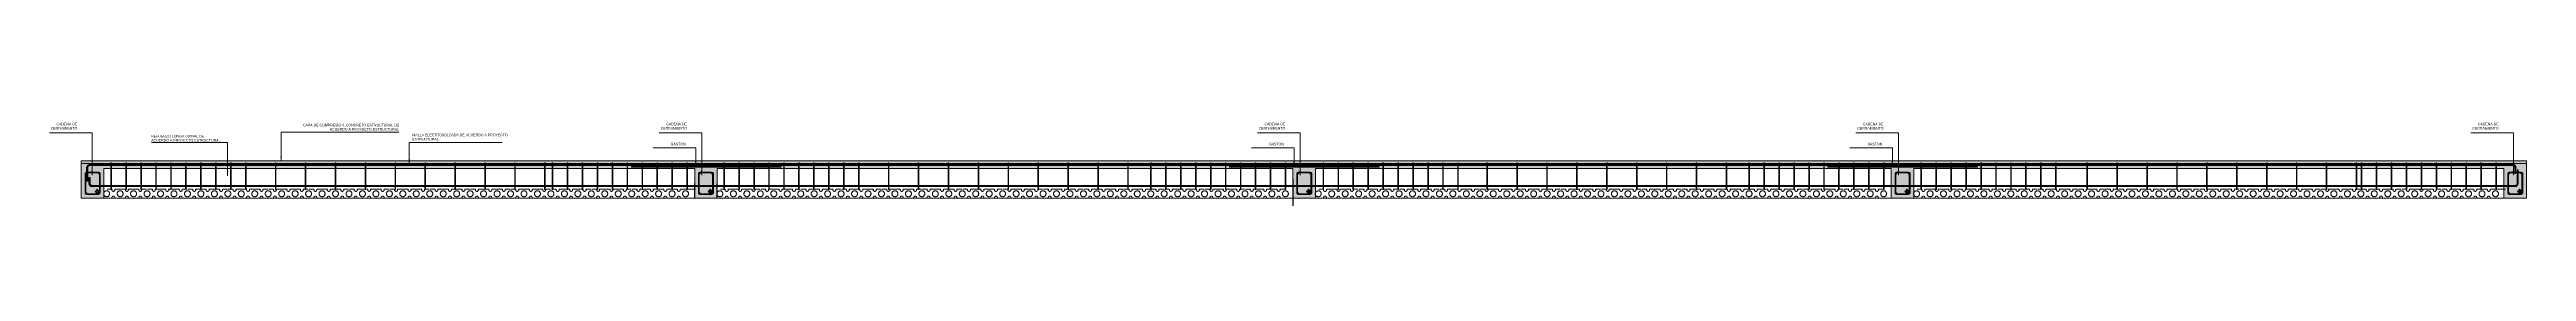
# Model space of a CAD drawing. Header units: millimetres. Extents: x 2248 to 2332, y 0 to 1240.
# Drawn here: x 2257.33 to 2273.89, y 1196.77 to 1197.28 of the extents above; entities that cross this region are included whole.
import ezdxf

# ---------------------------------------------------------------- set-up
doc = ezdxf.new("R2010")
doc.units = ezdxf.units.MM
doc.linetypes.add('HIDDEN', pattern=[0.375, 0.25, -0.125])
doc.layers.get('Defpoints').update_dxf_attribs({"color": 8})
for name, color, linetype, lineweight in [('00-ACERO', 5, 'Continuous', 0), ('00-CONCRETO', 8, 'Continuous', 0), ('00-LETREROS 1', 7, 'Continuous', 0), ('02-MAKROS', 202, 'Continuous', 0), ('02-MAKROS-CANALETA 2 corrida', 252, 'Continuous', 0), ('SECC. NERVADURA', 7, 'Continuous', 20)]:
    doc.layers.add(name, color=color, linetype=linetype, lineweight=lineweight)
doc.layers.add('00-VIGAS', color=1, linetype='Continuous')
doc.styles.add('DIM2', font='archtitl.shx', dxfattribs={"width": 0.65})
doc.styles.add('out', font='arial.ttf')
doc.styles.get("Standard").update_dxf_attribs({"font": 'arial.ttf'})
doc.styles.add('TEXTO DETALLES', font='arial.ttf', dxfattribs={"height": 0.017})
doc.linetypes.add('ZIGZAG', pattern='A,0.00254,-5.08,[131,ltypeshp.shx,S=5.08,R=0,X=-5.08,Y=0],-10.16,[131,ltypeshp.shx,S=5.08,R=180,X=5.08,Y=0],-5.08', length=20.32254)
doc.dimstyles.new('Copy of DIM-GRAL', dxfattribs={"dimscale": 0, "dimtxt": 0.1, "dimasz": 0.05, "dimexe": 0.1, "dimexo": 0.1, "dimgap": 0.05, "dimtad": 0, "dimzin": 0, "dimdsep": 46, "dimtxsty": 'DIM2', "dimblk": 'OPEN90', "dimcen": 0.1, "dimclrd": 1, "dimclre": 8, "dimclrt": 6, "dimadec": 0, "dimazin": 0, "dimtfac": 1, "dimtmove": 0, "dimatfit": 1, "dimldrblk": 'OPEN90', "dimfxl": 1, "dimtolj": 1, "dimtzin": 0, "dimarcsym": 0})
doc.dimstyles.new('DETALLES M', dxfattribs={"dimtxt": 0.027, "dimasz": 0.03, "dimexe": 0.03, "dimexo": 0, "dimgap": 0.038, "dimtad": 0, "dimtih": 1, "dimtoh": 1, "dimzin": 3, "dimdsep": 46, "dimtxsty": 'Standard', "dimblk": 'ORIGIN', "dimcen": 0.025, "dimclrd": 256, "dimclre": 256, "dimclrt": 3, "dimadec": 0, "dimazin": 0, "dimtfac": 1, "dimtix": 1, "dimtmove": 0, "dimatfit": 3, "dimfxl": 1, "dimtvp": 0.84, "dimfrac": 1, "dimtolj": 1, "dimtzin": 0, "dimlwd": -1, "dimlwe": -1, "dimarcsym": 0})

# ---------------------------------------------------------------- blocks, each defined once
blk = doc.blocks.new('armex')
at = {"layer": '00-ACERO'}
for p, q in [((2257.172, 1197.105), (2257.172, 1197.236)), ((2257.177, 1197.105), (2257.177, 1197.235)), ((2257.182, 1197.245), (2257.262, 1197.245)), ((2257.182, 1197.24), (2257.262, 1197.24)), ((2257.267, 1197.236), (2257.267, 1197.114)), ((2257.272, 1197.236), (2257.272, 1197.109)), ((2257.262, 1197.1), (2257.182, 1197.1)), ((2257.262, 1197.095), (2257.182, 1197.095)), ((2257.238, 1197.116), (2257.241, 1197.12)), ((2257.254, 1197.1), (2257.238, 1197.116)), ((2257.261, 1197.1), (2257.241, 1197.12)), ((2257.247, 1197.126), (2257.25, 1197.13)), ((2257.267, 1197.106), (2257.247, 1197.126)), ((2257.272, 1197.108), (2257.25, 1197.13)), ((2257.267, 1197.106), (2257.267, 1197.105))]:
    blk.add_line(p, q, dxfattribs=at)
at = {"layer": '00-ACERO', "const_width": 0.0035}
for points in [[(2257.182, 1197.234, 1), (2257.185, 1197.234, 1)], [(2257.263, 1197.234, -1), (2257.259, 1197.234, -1)], [(2257.182, 1197.106, -1), (2257.185, 1197.106, -1)], [(2257.263, 1197.106, 1), (2257.259, 1197.106, 1)]]:
    blk.add_lwpolyline(points, format="xyb", close=True, dxfattribs=at)
at = {"layer": '00-ACERO'}
for centre, radius, start, end in [((2257.182, 1197.235), 0.01, 87.7255, 182.2747), ((2257.182, 1197.235), 0.00506, 84.4725, 183.7927), ((2257.262, 1197.235), 0.01, 0, 90), ((2257.262, 1197.235), 0.005, 0, 90), ((2257.182, 1197.105), 0.01, 180, 270), ((2257.182, 1197.105), 0.005, 180, 270), ((2257.262, 1197.106), 0.0106, 271.2697, 14.438), ((2257.262, 1197.105), 0.005, 270, 1.9706)]:
    blk.add_arc(centre, radius, start, end, dxfattribs=at)
blk = doc.blocks.new('*U487')
at = {"layer": '00-ACERO', "ltscale": 0.05}
h = blk.add_hatch(color=256, dxfattribs=at)
edge = h.paths.add_edge_path()
edge.add_line((0, 0.089), (0, 0.089))
edge.add_arc((0, 0.087), 0.002, 0, 90, ccw=False)
edge.add_line((0.002, 0.087), (0.002, -0.087))
edge.add_arc((0.001, -0.087), 0.002, -90, 0, ccw=False)
edge.add_line((0, -0.089), (0, -0.089))
edge.add_arc((0, -0.087), 0.002, 180, 270, ccw=False)
edge.add_line((-0.002, -0.087), (-0.002, 0.087))
edge.add_arc((0, 0.087), 0.002, 90, 180, ccw=False)
at = {"layer": '00-ACERO'}
blk.add_lwpolyline([(0, 0.089), (0, 0.089, -0.414214), (0.002, 0.087), (0.002, -0.087, -0.414214), (0, -0.089), (0, -0.089, -0.414214), (-0.002, -0.087), (-0.002, 0.087, -0.414214)], format="xyb", close=True, dxfattribs=at)
blk = doc.blocks.new('*U489')
at = {"layer": '02-MAKROS', "color": 0, "linetype": 'ByBlock', "lineweight": -2, "transparency": 16777216}
for p in [(0, 0), (0.1, 0), (0.2, 0), (0.3, 0), (0.4, 0), (0.5, 0), (0.6, 0), (0.7, 0), (0.8, 0), (0.9, 0)]:
    blk.add_blockref('*U487', p, dxfattribs=at)
blk = doc.blocks.new('*U491')
at = {"layer": '00-ACERO', "ltscale": 0.05}
h = blk.add_hatch(color=256, dxfattribs=at)
edge = h.paths.add_edge_path()
edge.add_line((0, 0.089), (0, 0.089))
edge.add_arc((0, 0.087), 0.002, 0, 90, ccw=False)
edge.add_line((0.002, 0.087), (0.002, -0.087))
edge.add_arc((0.001, -0.087), 0.002, -90, 0, ccw=False)
edge.add_line((0, -0.089), (0, -0.089))
edge.add_arc((0, -0.087), 0.002, 180, 270, ccw=False)
edge.add_line((-0.002, -0.087), (-0.002, 0.087))
edge.add_arc((0, 0.087), 0.002, 90, 180, ccw=False)
at = {"layer": '00-ACERO'}
blk.add_lwpolyline([(0, 0.089), (0, 0.089, -0.414214), (0.002, 0.087), (0.002, -0.087, -0.414214), (0, -0.089), (0, -0.089, -0.414214), (-0.002, -0.087), (-0.002, 0.087, -0.414214)], format="xyb", close=True, dxfattribs=at)
blk = doc.blocks.new('*U490')
at = {"layer": '02-MAKROS', "color": 0, "linetype": 'ByBlock', "lineweight": -2, "transparency": 16777216}
for p in [(0, 0), (0.1, 0), (0.2, 0), (0.3, 0), (0.4, 0), (0.5, 0), (0.6, 0), (0.7, 0), (0.8, 0), (0.9, 0)]:
    blk.add_blockref('*U491', p, dxfattribs=at)
blk = doc.blocks.new('*U492')
at = {"layer": '00-ACERO', "ltscale": 0.05}
h = blk.add_hatch(color=256, dxfattribs=at)
edge = h.paths.add_edge_path()
edge.add_line((0, 0.089), (0, 0.089))
edge.add_arc((0, 0.087), 0.002, 0, 90, ccw=False)
edge.add_line((0.002, 0.087), (0.002, -0.087))
edge.add_arc((0.001, -0.087), 0.002, -90, 0, ccw=False)
edge.add_line((0, -0.089), (0, -0.089))
edge.add_arc((0, -0.087), 0.002, 180, 270, ccw=False)
edge.add_line((-0.002, -0.087), (-0.002, 0.087))
edge.add_arc((0, 0.087), 0.002, 90, 180, ccw=False)
at = {"layer": '00-ACERO'}
blk.add_lwpolyline([(0, 0.089), (0, 0.089, -0.414214), (0.002, 0.087), (0.002, -0.087, -0.414214), (0, -0.089), (0, -0.089, -0.414214), (-0.002, -0.087), (-0.002, 0.087, -0.414214)], format="xyb", close=True, dxfattribs=at)
blk = doc.blocks.new('*U493')
at = {"layer": '02-MAKROS', "color": 0, "linetype": 'ByBlock', "lineweight": -2, "transparency": 16777216}
for p in [(0, 0), (0.2, 0), (0.4, 0), (0.6, 0), (0.8, 0), (1, 0), (1.2, 0), (1.4, 0), (1.6, 0), (1.8, 0)]:
    blk.add_blockref('*U492', p, dxfattribs=at)
blk = doc.blocks.new('*U499')
at = {"layer": '00-ACERO', "ltscale": 0.05}
h = blk.add_hatch(color=256, dxfattribs=at)
edge = h.paths.add_edge_path()
edge.add_line((0, 0.089), (0, 0.089))
edge.add_arc((0, 0.087), 0.002, 0, 90, ccw=False)
edge.add_line((0.002, 0.087), (0.002, -0.087))
edge.add_arc((0.001, -0.087), 0.002, -90, 0, ccw=False)
edge.add_line((0, -0.089), (0, -0.089))
edge.add_arc((0, -0.087), 0.002, 180, 270, ccw=False)
edge.add_line((-0.002, -0.087), (-0.002, 0.087))
edge.add_arc((0, 0.087), 0.002, 90, 180, ccw=False)
at = {"layer": '00-ACERO'}
blk.add_lwpolyline([(0, 0.089), (0, 0.089, -0.414214), (0.002, 0.087), (0.002, -0.087, -0.414214), (0, -0.089), (0, -0.089, -0.414214), (-0.002, -0.087), (-0.002, 0.087, -0.414214)], format="xyb", close=True, dxfattribs=at)
blk = doc.blocks.new('*U496')
at = {"layer": '02-MAKROS', "color": 0, "linetype": 'ByBlock', "lineweight": -2, "transparency": 16777216}
for p in [(0, 0), (0.1, 0), (0.2, 0), (0.3, 0), (0.4, 0), (0.5, 0), (0.6, 0), (0.7, 0), (0.8, 0), (0.9, 0)]:
    blk.add_blockref('*U499', p, dxfattribs=at)
blk = doc.blocks.new('*U498')
at = {"layer": '00-ACERO', "ltscale": 0.05}
h = blk.add_hatch(color=256, dxfattribs=at)
edge = h.paths.add_edge_path()
edge.add_line((0, 0.089), (0, 0.089))
edge.add_arc((0, 0.087), 0.002, 0, 90, ccw=False)
edge.add_line((0.002, 0.087), (0.002, -0.087))
edge.add_arc((0.001, -0.087), 0.002, -90, 0, ccw=False)
edge.add_line((0, -0.089), (0, -0.089))
edge.add_arc((0, -0.087), 0.002, 180, 270, ccw=False)
edge.add_line((-0.002, -0.087), (-0.002, 0.087))
edge.add_arc((0, 0.087), 0.002, 90, 180, ccw=False)
at = {"layer": '00-ACERO'}
blk.add_lwpolyline([(0, 0.089), (0, 0.089, -0.414214), (0.002, 0.087), (0.002, -0.087, -0.414214), (0, -0.089), (0, -0.089, -0.414214), (-0.002, -0.087), (-0.002, 0.087, -0.414214)], format="xyb", close=True, dxfattribs=at)
blk = doc.blocks.new('*U497')
at = {"layer": '02-MAKROS', "color": 0, "linetype": 'ByBlock', "lineweight": -2, "transparency": 16777216}
for p in [(0, 0), (0.1, 0), (0.2, 0), (0.3, 0), (0.4, 0), (0.5, 0), (0.6, 0), (0.7, 0), (0.8, 0), (0.9, 0)]:
    blk.add_blockref('*U498', p, dxfattribs=at)
blk = doc.blocks.new('*U494')
at = {"layer": '00-ACERO', "ltscale": 0.05}
h = blk.add_hatch(color=256, dxfattribs=at)
edge = h.paths.add_edge_path()
edge.add_line((0, 0.089), (0, 0.089))
edge.add_arc((0, 0.087), 0.002, 0, 90, ccw=False)
edge.add_line((0.002, 0.087), (0.002, -0.087))
edge.add_arc((0.001, -0.087), 0.002, -90, 0, ccw=False)
edge.add_line((0, -0.089), (0, -0.089))
edge.add_arc((0, -0.087), 0.002, 180, 270, ccw=False)
edge.add_line((-0.002, -0.087), (-0.002, 0.087))
edge.add_arc((0, 0.087), 0.002, 90, 180, ccw=False)
at = {"layer": '00-ACERO'}
blk.add_lwpolyline([(0, 0.089), (0, 0.089, -0.414214), (0.002, 0.087), (0.002, -0.087, -0.414214), (0, -0.089), (0, -0.089, -0.414214), (-0.002, -0.087), (-0.002, 0.087, -0.414214)], format="xyb", close=True, dxfattribs=at)
blk = doc.blocks.new('*U495')
at = {"layer": '02-MAKROS', "color": 0, "linetype": 'ByBlock', "lineweight": -2, "transparency": 16777216}
for p in [(0, 0), (0.2, 0), (0.4, 0), (0.6, 0), (0.8, 0), (1, 0), (1.2, 0), (1.4, 0), (1.6, 0)]:
    blk.add_blockref('*U494', p, dxfattribs=at)
blk = doc.blocks.new('*U500')
at = {"layer": '00-ACERO', "ltscale": 0.05}
h = blk.add_hatch(color=256, dxfattribs=at)
edge = h.paths.add_edge_path()
edge.add_line((0, 0.089), (0, 0.089))
edge.add_arc((0, 0.087), 0.002, 0, 90, ccw=False)
edge.add_line((0.002, 0.087), (0.002, -0.087))
edge.add_arc((0.001, -0.087), 0.002, -90, 0, ccw=False)
edge.add_line((0, -0.089), (0, -0.089))
edge.add_arc((0, -0.087), 0.002, 180, 270, ccw=False)
edge.add_line((-0.002, -0.087), (-0.002, 0.087))
edge.add_arc((0, 0.087), 0.002, 90, 180, ccw=False)
at = {"layer": '00-ACERO'}
blk.add_lwpolyline([(0, 0.089), (0, 0.089, -0.414214), (0.002, 0.087), (0.002, -0.087, -0.414214), (0, -0.089), (0, -0.089, -0.414214), (-0.002, -0.087), (-0.002, 0.087, -0.414214)], format="xyb", close=True, dxfattribs=at)
blk = doc.blocks.new('*U503')
at = {"layer": '02-MAKROS', "color": 0, "linetype": 'ByBlock', "lineweight": -2, "transparency": 16777216}
for p in [(0, 0), (0.1, 0), (0.2, 0), (0.3, 0), (0.4, 0), (0.5, 0), (0.6, 0), (0.7, 0), (0.8, 0), (0.9, 0)]:
    blk.add_blockref('*U500', p, dxfattribs=at)
blk = doc.blocks.new('*U501')
at = {"layer": '00-ACERO', "ltscale": 0.05}
h = blk.add_hatch(color=256, dxfattribs=at)
edge = h.paths.add_edge_path()
edge.add_line((0, 0.089), (0, 0.089))
edge.add_arc((0, 0.087), 0.002, 0, 90, ccw=False)
edge.add_line((0.002, 0.087), (0.002, -0.087))
edge.add_arc((0.001, -0.087), 0.002, -90, 0, ccw=False)
edge.add_line((0, -0.089), (0, -0.089))
edge.add_arc((0, -0.087), 0.002, 180, 270, ccw=False)
edge.add_line((-0.002, -0.087), (-0.002, 0.087))
edge.add_arc((0, 0.087), 0.002, 90, 180, ccw=False)
at = {"layer": '00-ACERO'}
blk.add_lwpolyline([(0, 0.089), (0, 0.089, -0.414214), (0.002, 0.087), (0.002, -0.087, -0.414214), (0, -0.089), (0, -0.089, -0.414214), (-0.002, -0.087), (-0.002, 0.087, -0.414214)], format="xyb", close=True, dxfattribs=at)
blk = doc.blocks.new('*U502')
at = {"layer": '02-MAKROS', "color": 0, "linetype": 'ByBlock', "lineweight": -2, "transparency": 16777216}
for p in [(0, 0), (0.2, 0), (0.4, 0), (0.6, 0), (0.8, 0), (1, 0), (1.2, 0), (1.4, 0), (1.6, 0)]:
    blk.add_blockref('*U501', p, dxfattribs=at)
blk = doc.blocks.new('*U506')
at = {"layer": '00-ACERO', "ltscale": 0.05}
h = blk.add_hatch(color=256, dxfattribs=at)
edge = h.paths.add_edge_path()
edge.add_line((0, 0.089), (0, 0.089))
edge.add_arc((0, 0.087), 0.002, 0, 90, ccw=False)
edge.add_line((0.002, 0.087), (0.002, -0.087))
edge.add_arc((0.001, -0.087), 0.002, -90, 0, ccw=False)
edge.add_line((0, -0.089), (0, -0.089))
edge.add_arc((0, -0.087), 0.002, 180, 270, ccw=False)
edge.add_line((-0.002, -0.087), (-0.002, 0.087))
edge.add_arc((0, 0.087), 0.002, 90, 180, ccw=False)
at = {"layer": '00-ACERO'}
blk.add_lwpolyline([(0, 0.089), (0, 0.089, -0.414214), (0.002, 0.087), (0.002, -0.087, -0.414214), (0, -0.089), (0, -0.089, -0.414214), (-0.002, -0.087), (-0.002, 0.087, -0.414214)], format="xyb", close=True, dxfattribs=at)
blk = doc.blocks.new('*U509')
at = {"layer": '02-MAKROS', "color": 0, "linetype": 'ByBlock', "lineweight": -2, "transparency": 16777216}
for p in [(0, 0), (0.1, 0), (0.2, 0), (0.3, 0), (0.4, 0), (0.5, 0), (0.6, 0), (0.7, 0), (0.8, 0), (0.9, 0)]:
    blk.add_blockref('*U506', p, dxfattribs=at)
blk = doc.blocks.new('*U505')
at = {"layer": '00-ACERO', "ltscale": 0.05}
h = blk.add_hatch(color=256, dxfattribs=at)
edge = h.paths.add_edge_path()
edge.add_line((0, 0.089), (0, 0.089))
edge.add_arc((0, 0.087), 0.002, 0, 90, ccw=False)
edge.add_line((0.002, 0.087), (0.002, -0.087))
edge.add_arc((0.001, -0.087), 0.002, -90, 0, ccw=False)
edge.add_line((0, -0.089), (0, -0.089))
edge.add_arc((0, -0.087), 0.002, 180, 270, ccw=False)
edge.add_line((-0.002, -0.087), (-0.002, 0.087))
edge.add_arc((0, 0.087), 0.002, 90, 180, ccw=False)
at = {"layer": '00-ACERO'}
blk.add_lwpolyline([(0, 0.089), (0, 0.089, -0.414214), (0.002, 0.087), (0.002, -0.087, -0.414214), (0, -0.089), (0, -0.089, -0.414214), (-0.002, -0.087), (-0.002, 0.087, -0.414214)], format="xyb", close=True, dxfattribs=at)
blk = doc.blocks.new('*U504')
at = {"layer": '02-MAKROS', "color": 0, "linetype": 'ByBlock', "lineweight": -2, "transparency": 16777216}
for p in [(0, 0), (0.1, 0), (0.2, 0), (0.3, 0), (0.4, 0), (0.5, 0), (0.6, 0), (0.7, 0), (0.8, 0), (0.9, 0)]:
    blk.add_blockref('*U505', p, dxfattribs=at)
blk = doc.blocks.new('*U507')
at = {"layer": '00-ACERO', "ltscale": 0.05}
h = blk.add_hatch(color=256, dxfattribs=at)
edge = h.paths.add_edge_path()
edge.add_line((0, 0.089), (0, 0.089))
edge.add_arc((0, 0.087), 0.002, 0, 90, ccw=False)
edge.add_line((0.002, 0.087), (0.002, -0.087))
edge.add_arc((0.001, -0.087), 0.002, -90, 0, ccw=False)
edge.add_line((0, -0.089), (0, -0.089))
edge.add_arc((0, -0.087), 0.002, 180, 270, ccw=False)
edge.add_line((-0.002, -0.087), (-0.002, 0.087))
edge.add_arc((0, 0.087), 0.002, 90, 180, ccw=False)
at = {"layer": '00-ACERO'}
blk.add_lwpolyline([(0, 0.089), (0, 0.089, -0.414214), (0.002, 0.087), (0.002, -0.087, -0.414214), (0, -0.089), (0, -0.089, -0.414214), (-0.002, -0.087), (-0.002, 0.087, -0.414214)], format="xyb", close=True, dxfattribs=at)
blk = doc.blocks.new('*U508')
at = {"layer": '02-MAKROS', "color": 0, "linetype": 'ByBlock', "lineweight": -2, "transparency": 16777216}
for p in [(0, 0), (0.2, 0), (0.4, 0), (0.6, 0), (0.8, 0), (1, 0), (1.2, 0), (1.4, 0), (1.6, 0), (1.8, 0)]:
    blk.add_blockref('*U507', p, dxfattribs=at)
blk = doc.blocks.new('*U512')
at = {"layer": '00-ACERO', "ltscale": 0.05}
h = blk.add_hatch(color=256, dxfattribs=at)
edge = h.paths.add_edge_path()
edge.add_line((0, 0.089), (0, 0.089))
edge.add_arc((0, 0.087), 0.002, 0, 90, ccw=False)
edge.add_line((0.002, 0.087), (0.002, -0.087))
edge.add_arc((0.001, -0.087), 0.002, -90, 0, ccw=False)
edge.add_line((0, -0.089), (0, -0.089))
edge.add_arc((0, -0.087), 0.002, 180, 270, ccw=False)
edge.add_line((-0.002, -0.087), (-0.002, 0.087))
edge.add_arc((0, 0.087), 0.002, 90, 180, ccw=False)
at = {"layer": '00-ACERO'}
blk.add_lwpolyline([(0, 0.089), (0, 0.089, -0.414214), (0.002, 0.087), (0.002, -0.087, -0.414214), (0, -0.089), (0, -0.089, -0.414214), (-0.002, -0.087), (-0.002, 0.087, -0.414214)], format="xyb", close=True, dxfattribs=at)
blk = doc.blocks.new('*U510')
at = {"layer": '02-MAKROS', "color": 0, "linetype": 'ByBlock', "lineweight": -2, "transparency": 16777216}
for p in [(0, 0), (0.1, 0), (0.2, 0), (0.3, 0), (0.4, 0), (0.5, 0), (0.6, 0), (0.7, 0), (0.8, 0), (0.9, 0)]:
    blk.add_blockref('*U512', p, dxfattribs=at)
blk = doc.blocks.new('canal')
at = {"layer": '02-MAKROS-CANALETA 2 corrida', "linetype": 'HIDDEN', "ltscale": 0.05}
for p, q in [((119.101, 87.847), (119.068, 87.847)), ((119.101, 87.787), (119.068, 87.787)), ((119.191, 87.847), (119.119, 87.847)), ((119.191, 87.787), (119.119, 87.787)), ((119.281, 87.847), (119.209, 87.847)), ((119.281, 87.787), (119.209, 87.787)), ((119.332, 87.847), (119.299, 87.847)), ((119.332, 87.787), (119.299, 87.787))]:
    blk.add_line(p, q, dxfattribs=at)
for points in [[(119.085, 87.817, -1), (119.045, 87.817, -1)], [(119.175, 87.817, -1), (119.135, 87.817, -1)], [(119.265, 87.817, -1), (119.225, 87.817, -1)], [(119.355, 87.817, -1), (119.315, 87.817, -1)]]:
    blk.add_lwpolyline(points, format="xyb", close=True, dxfattribs=at)
for centre, start, end in [((119.11, 87.843), 155.8654, 24.1346), ((119.11, 87.791), 335.8654, 204.1346), ((119.2, 87.843), 155.8654, 24.1346), ((119.2, 87.791), 335.8654, 204.1346), ((119.29, 87.843), 155.8654, 24.1346), ((119.29, 87.791), 335.8654, 204.1346)]:
    blk.add_arc(centre, 0.01, start, end, dxfattribs=at)
blk = doc.blocks.new('*U517')
at = {"layer": '00-VIGAS'}
blk.add_blockref('canal', (-119.2, -87.817), dxfattribs=at)
blk = doc.blocks.new('*U518')
at = {"layer": 'SECC. NERVADURA', "color": 0, "linetype": 'ByBlock', "lineweight": -2, "transparency": 16777216}
for p in [(0, 0), (0.27, 0), (0.54, 0), (0.81, 0), (1.08, 0), (1.35, 0), (1.62, 0), (1.89, 0), (2.16, 0), (2.43, 0), (2.7, 0), (2.97, 0), (3.24, 0), (3.51, 0)]:
    blk.add_blockref('*U517', p, dxfattribs=at)
blk = doc.blocks.new('*U519')
at = {"layer": '00-VIGAS'}
blk.add_blockref('canal', (-119.2, -87.817), dxfattribs=at)
blk = doc.blocks.new('*U521')
at = {"layer": 'SECC. NERVADURA', "color": 0, "linetype": 'ByBlock', "lineweight": -2, "transparency": 16777216}
for p in [(0, 0), (0.27, 0), (0.54, 0), (0.81, 0), (1.08, 0), (1.35, 0), (1.62, 0), (1.89, 0), (2.16, 0), (2.43, 0), (2.7, 0), (2.97, 0), (3.24, 0), (3.51, 0)]:
    blk.add_blockref('*U519', p, dxfattribs=at)
blk = doc.blocks.new('*U522')
at = {"layer": '00-VIGAS'}
blk.add_blockref('canal', (-119.2, -87.817), dxfattribs=at)
blk = doc.blocks.new('*U524')
at = {"layer": 'SECC. NERVADURA', "color": 0, "linetype": 'ByBlock', "lineweight": -2, "transparency": 16777216}
for p in [(0, 0), (0.27, 0), (0.54, 0), (0.81, 0), (1.08, 0), (1.35, 0), (1.62, 0), (1.89, 0), (2.16, 0), (2.43, 0), (2.7, 0), (2.97, 0), (3.24, 0), (3.51, 0)]:
    blk.add_blockref('*U522', p, dxfattribs=at)
blk = doc.blocks.new('*U525')
at = {"layer": '00-VIGAS'}
blk.add_blockref('canal', (-119.2, -87.817), dxfattribs=at)
blk = doc.blocks.new('*U527')
at = {"layer": 'SECC. NERVADURA', "color": 0, "linetype": 'ByBlock', "lineweight": -2, "transparency": 16777216}
for p in [(0, 0), (0.27, 0), (0.54, 0), (0.81, 0), (1.08, 0), (1.35, 0), (1.62, 0), (1.89, 0), (2.16, 0), (2.43, 0), (2.7, 0), (2.97, 0), (3.24, 0), (3.51, 0)]:
    blk.add_blockref('*U525', p, dxfattribs=at)
blk = doc.blocks.new('_Origin')
at = {"color": 0, "linetype": 'ByBlock', "lineweight": -2}
blk.add_line((0, 0), (-1, 0), dxfattribs=at)
blk.add_circle((0, 0), 0.5, dxfattribs=at)
blk = doc.blocks.new('_Open90')
at = {"color": 0, "linetype": 'ByBlock', "lineweight": -2}
for p, q in [((0, 0), (-1, 0)), ((-0.5, 0.5), (0, 0)), ((0, 0), (-0.5, -0.5))]:
    blk.add_line(p, q, dxfattribs=at)
blk = doc.blocks.new('*D484')
at = {"layer": 'Defpoints', "color": 0, "lineweight": -2, "transparency": 16777216}
for p in [(2265.645, 1197), (2265.645, 0.399), (2261.794, 0)]:
    blk.add_point(p, dxfattribs=at)
at = {"layer": 'SECC. NERVADURA', "color": 8, "lineweight": -2, "transparency": 16777216}
for p, q in [((2265.645, 1196.9), (2265.645, 0.299)), ((2261.794, 0.1), (2261.794, 0.499))]:
    blk.add_line(p, q, dxfattribs=at)
at = {"layer": 'SECC. NERVADURA', "color": 1, "lineweight": -2, "transparency": 16777216}
for p, q in [((2261.844, 0.399), (2263.571, 0.399)), ((2265.595, 0.399), (2263.869, 0.399))]:
    blk.add_line(p, q, dxfattribs=at)
at = {"layer": 'SECC. NERVADURA', "color": 1, "lineweight": -2, "transparency": 16777216, "xscale": 0.05, "yscale": 0.05, "zscale": 0.05, "rotation": 180}
blk.add_blockref('_Open90', (2261.794, 0.399), dxfattribs=at)
at = {"layer": 'SECC. NERVADURA', "color": 1, "lineweight": -2, "transparency": 16777216, "xscale": 0.05, "yscale": 0.05, "zscale": 0.05}
blk.add_blockref('_Open90', (2265.645, 0.399), dxfattribs=at)
at = {"layer": 'SECC. NERVADURA', "color": 6, "lineweight": -2, "transparency": 16777216, "insert": (2263.72, 0.399), "char_height": 0.1, "attachment_point": 5, "style": 'DIM2'}
blk.add_mtext('\\A1;3.85', dxfattribs=at)

msp = doc.modelspace()

# ---------------------------------------------------------------- hatches: boundary and pattern name
at = {"layer": '00-ACERO', "ltscale": 0.05}
h = msp.add_hatch(dxfattribs=at)
h.set_pattern_fill('ANSI31', color=256, scale=0.0008, angle=90, style=0)
h.set_pattern_definition([(135, (2052.5681336, 1041.2833806), (-0.001796051224, -0.001796051224), [])])
edge = h.paths.add_edge_path()
edge.add_line((2271.685, 1196.99), (2257.619, 1196.99))
edge.add_line((2257.619, 1196.99), (2257.603, 1196.99))
edge.add_arc((2257.603, 1196.975), 0.015, 90, 180)
edge.add_line((2257.588, 1196.975), (2257.588, 1196.885))
edge.add_line((2257.588, 1196.885), (2257.58, 1196.885))
edge.add_line((2257.58, 1196.885), (2257.58, 1196.975))
edge.add_arc((2257.603, 1196.975), 0.0234, 90, 180, ccw=False)
edge.add_line((2257.603, 1196.998), (2257.619, 1196.998))
edge.add_line((2257.619, 1196.998), (2271.685, 1196.998))
edge.add_line((2271.685, 1196.998), (2271.685, 1196.99))
h = msp.add_hatch(dxfattribs=at)
h.set_pattern_fill('ANSI31', color=256, scale=0.0008, angle=90, style=0)
h.set_pattern_definition([(135, (2052.5681336, 1041.288405), (-0.001796051224, -0.001796051224), [])])
edge = h.paths.add_edge_path()
edge.add_line((2265.797, 1196.856), (2257.634, 1196.856))
edge.add_line((2257.634, 1196.856), (2257.618, 1196.856))
edge.add_arc((2257.618, 1196.871), 0.015, 180, 270, ccw=False)
edge.add_line((2257.603, 1196.871), (2257.603, 1196.909))
edge.add_line((2257.603, 1196.909), (2257.595, 1196.909))
edge.add_line((2257.595, 1196.909), (2257.595, 1196.871))
edge.add_arc((2257.618, 1196.871), 0.0234, 180, 270)
edge.add_line((2257.618, 1196.848), (2257.634, 1196.848))
edge.add_line((2257.634, 1196.848), (2265.797, 1196.848))
edge.add_line((2265.797, 1196.848), (2265.797, 1196.856))
h = msp.add_hatch(dxfattribs=at)
h.set_pattern_fill('ANSI31', color=256, scale=0.0008, angle=270, style=0)
h.set_pattern_definition([(315, (2478.8477707, 1352.5627312), (0.001796051224, 0.001796051224), [])])
edge = h.paths.add_edge_path()
edge.add_line((2259.731, 1196.856), (2273.797, 1196.856))
edge.add_line((2273.797, 1196.856), (2273.813, 1196.856))
edge.add_arc((2273.813, 1196.871), 0.015, 270, 360)
edge.add_line((2273.828, 1196.871), (2273.828, 1196.961))
edge.add_line((2273.828, 1196.961), (2273.836, 1196.961))
edge.add_line((2273.836, 1196.961), (2273.836, 1196.871))
edge.add_arc((2273.813, 1196.871), 0.0234, 270, 360, ccw=False)
edge.add_line((2273.813, 1196.848), (2273.797, 1196.848))
edge.add_line((2273.797, 1196.848), (2259.731, 1196.848))
edge.add_line((2259.731, 1196.848), (2259.731, 1196.856))
h = msp.add_hatch(dxfattribs=at)
h.set_pattern_fill('ANSI31', color=256, scale=0.0008, style=0)
h.set_pattern_definition([(45, (2272.4961753, 991.0069716), (-0.001796051224, 0.001796051224), [])])
edge = h.paths.add_edge_path()
edge.add_line((2261.222, 1196.986), (2262.221, 1196.986))
edge.add_line((2261.222, 1196.978), (2262.223, 1196.978))
h = msp.add_hatch(dxfattribs=at)
h.set_pattern_fill('ANSI31', color=256, scale=0.0008, style=0)
h.set_pattern_definition([(45, (2276.4945323, 991.0069716), (-0.001796051224, 0.001796051224), [])])
edge = h.paths.add_edge_path()
edge.add_line((2265.22, 1196.986), (2266.22, 1196.986))
edge.add_line((2265.22, 1196.978), (2266.221, 1196.978))
h = msp.add_hatch(dxfattribs=at)
h.set_pattern_fill('ANSI31', color=256, scale=0.0008, angle=270, style=0)
h.set_pattern_definition([(315, (2478.8477707, 1352.557707), (0.001796051224, 0.001796051224), [])])
edge = h.paths.add_edge_path()
edge.add_line((2265.619, 1196.99), (2273.781, 1196.99))
edge.add_line((2273.781, 1196.99), (2273.798, 1196.99))
edge.add_arc((2273.798, 1196.975), 0.015, 360, 450, ccw=False)
edge.add_line((2273.813, 1196.975), (2273.813, 1196.937))
edge.add_line((2273.813, 1196.937), (2273.821, 1196.937))
edge.add_line((2273.821, 1196.937), (2273.821, 1196.975))
edge.add_arc((2273.798, 1196.975), 0.0234, 360, 450)
edge.add_line((2273.798, 1196.998), (2273.781, 1196.998))
edge.add_line((2273.781, 1196.998), (2265.619, 1196.998))
edge.add_line((2265.619, 1196.998), (2265.619, 1196.99))
h = msp.add_hatch(dxfattribs=at)
h.set_pattern_fill('ANSI31', color=256, scale=0.0008, style=0)
h.set_pattern_definition([(45, (2280.4945323, 991.0069716), (-0.001796051224, 0.001796051224), [])])
edge = h.paths.add_edge_path()
edge.add_line((2269.22, 1196.986), (2270.22, 1196.986))
edge.add_line((2269.22, 1196.978), (2270.221, 1196.978))
at = {"layer": '00-CONCRETO'}
h = msp.add_hatch(dxfattribs=at)
h.set_pattern_fill('AR-CONC', color=256, scale=0.004)
h.set_pattern_definition([(50, (2141.212618, 1105.712392), (0.0286904073, -0.0025100854), [0.003, -0.033]), (355, (2141.212618, 1105.712392), (-0.0055500533, 0.0300876853), [0.0024, -0.0264]), (100.451444, (2141.21501, 1105.712183), (0.023140354, 0.0275775996), [0.0025496077, -0.0280456845]), (46.1842, (2141.212618, 1105.72039), (0.042689653, -0.006620771), [0.0045, -0.0495]), (96.635635, (2141.216176, 1105.71984), (0.037386478, 0.038964744), [0.003824414, -0.04206855]), (351.184164, (2141.21262, 1105.72039), (0.037386478, 0.038964744), [0.0036, -0.0396]), (21, (2141.216618, 1105.718392), (0.023876282, -0.0161047556), [0.003, -0.033]), (326, (2141.216618, 1105.718392), (0.0097326133, 0.029006002), [0.0024, -0.0264]), (71.451445, (2141.218608, 1105.71705), (0.033608895, 0.012901246), [0.0025496076, -0.0280456845]), (37.5, (2141.212618, 1105.712392), (0.0004863942, 0.01331575415), [0, -0.02608, 0, -0.0268, 0, -0.0265]), (7.5, (2141.212618, 1105.712392), (0.0105227815, 0.0157764685), [0, -0.01528, 0, -0.02548, 0, -0.0101]), (327.5, (2141.203698, 1105.712392), (0.02135289745, -0.0009021949), [0, -0.01, 0, -0.0312, 0, -0.0414]), (317.5, (2141.199698, 1105.712392), (0.0233274468, 0.0040041993), [0, -0.013, 0, -0.02072, 0, -0.0294])])
h.paths.add_polyline_path([(2257.694, 1196.97), (2261.645, 1196.97), (2261.644, 1196.77), (2261.794, 1196.77), (2261.795, 1196.97), (2265.645, 1196.97), (2265.645, 1196.77), (2265.795, 1196.77), (2265.795, 1196.97), (2269.645, 1196.97), (2269.645, 1196.77), (2269.795, 1196.77), (2269.795, 1196.97), (2273.741, 1196.97), (2273.741, 1196.77), (2273.891, 1196.77), (2273.891, 1197.02), (2257.544, 1197.02), (2257.544, 1196.77), (2257.694, 1196.77)])

# ---------------------------------------------------------------- linework, layer by layer
at = {"layer": '00-ACERO', "color": 4, "linetype": 'ZIGZAG', "ltscale": 0.001}
msp.add_line((2257.544, 1197.003), (2273.891, 1197.003), dxfattribs=at)
at = {"layer": '00-ACERO'}
for points in [[(2271.685, 1196.99), (2257.619, 1196.99), (2257.603, 1196.99, 0.414214), (2257.588, 1196.975), (2257.588, 1196.885), (2257.58, 1196.885), (2257.58, 1196.975, -0.414214), (2257.603, 1196.998), (2257.619, 1196.998), (2271.685, 1196.998)], [(2265.797, 1196.856), (2257.634, 1196.856), (2257.618, 1196.856, -0.414214), (2257.603, 1196.871), (2257.603, 1196.909), (2257.595, 1196.909), (2257.595, 1196.871, 0.414214), (2257.618, 1196.848), (2257.634, 1196.848), (2265.797, 1196.848)], [(2259.731, 1196.856), (2273.797, 1196.856), (2273.813, 1196.856, 0.414214), (2273.828, 1196.871), (2273.828, 1196.961), (2273.836, 1196.961), (2273.836, 1196.871, -0.414214), (2273.813, 1196.848), (2273.797, 1196.848), (2259.731, 1196.848)], [(2265.619, 1196.99), (2273.781, 1196.99), (2273.798, 1196.99, -0.414214), (2273.813, 1196.975), (2273.813, 1196.937), (2273.821, 1196.937), (2273.821, 1196.975, 0.414214), (2273.798, 1196.998), (2273.781, 1196.998), (2265.619, 1196.998)]]:
    msp.add_lwpolyline(points, format="xyb", close=True, dxfattribs=at)
for points in [[(2261.222, 1196.986), (2262.221, 1196.986), (2262.223, 1196.978), (2261.222, 1196.978)], [(2265.22, 1196.986), (2266.22, 1196.986), (2266.221, 1196.978), (2265.22, 1196.978)], [(2269.22, 1196.986), (2270.22, 1196.986), (2270.221, 1196.978), (2269.22, 1196.978)]]:
    msp.add_lwpolyline(points, close=True, dxfattribs=at)
at = {"layer": '00-CONCRETO'}
msp.add_lwpolyline([(2257.544, 1197.02), (2273.891, 1197.02), (2273.891, 1196.77), (2273.741, 1196.77), (2273.741, 1196.97), (2269.795, 1196.97), (2269.795, 1196.77), (2269.645, 1196.77), (2269.645, 1196.97), (2265.795, 1196.97), (2265.795, 1196.77), (2265.645, 1196.77), (2265.645, 1196.97), (2261.795, 1196.97), (2261.794, 1196.77), (2261.644, 1196.77), (2261.645, 1196.97), (2257.694, 1196.97), (2257.694, 1196.77), (2257.544, 1196.77)], close=True, dxfattribs=at)
at = {"layer": '02-MAKROS'}
for points in [[(2257.694, 1196.77), (2261.645, 1196.77), (2261.645, 1196.97), (2257.694, 1196.97)], [(2261.795, 1196.77), (2265.645, 1196.77), (2265.645, 1196.97), (2261.795, 1196.97)], [(2265.795, 1196.77), (2269.645, 1196.77), (2269.645, 1196.97), (2265.795, 1196.97)], [(2269.795, 1196.77), (2273.741, 1196.77), (2273.741, 1196.97), (2269.795, 1196.97)]]:
    msp.add_lwpolyline(points, close=True, dxfattribs=at)
at = {"layer": '02-MAKROS-CANALETA 2 corrida', "linetype": 'HIDDEN', "ltscale": 0.05}
for p, q in [((2261.53, 1196.83), (2261.458, 1196.83)), ((2261.65, 1196.83), (2261.548, 1196.83)), ((2273.63, 1196.83), (2273.559, 1196.83)), ((2273.75, 1196.83), (2273.649, 1196.83))]:
    msp.add_line(p, q, dxfattribs=at)
for points in [[(2261.514, 1196.8, -1), (2261.474, 1196.8, -1)], [(2261.604, 1196.8, -1), (2261.564, 1196.8, -1)], [(2273.614, 1196.8, -1), (2273.574, 1196.8, -1)], [(2273.704, 1196.8, -1), (2273.664, 1196.8, -1)]]:
    msp.add_lwpolyline(points, format="xyb", close=True, dxfattribs=at)
for centre, start, end in [((2261.539, 1196.826), 155.8654, 24.1346), ((2261.539, 1196.774), 335.8654, 204.1346), ((2273.639, 1196.826), 155.8654, 24.1346), ((2273.639, 1196.774), 335.8654, 204.1346)]:
    msp.add_arc(centre, 0.01, start, end, dxfattribs=at)

# ---------------------------------------------------------------- block references
at = {"layer": '02-MAKROS'}
for name, p in [('*U489', (2257.744, 1196.918)), ('*U493', (2258.844, 1196.918)), ('*U490', (2260.695, 1196.918)), ('*U496', (2261.842, 1196.918)), ('*U495', (2262.942, 1196.918)), ('*U497', (2264.695, 1196.918)), ('*U503', (2265.848, 1196.918)), ('*U502', (2266.943, 1196.918)), ('*U510', (2268.695, 1196.918)), ('*U509', (2269.845, 1196.918)), ('*U508', (2270.955, 1196.918)), ('*U504', (2272.789, 1196.918))]:
    msp.add_blockref(name, p, dxfattribs=at)
at = {"layer": 'SECC. NERVADURA', "lineweight": -2}
for name, p in [('armex', (0.398, -0.3)), ('armex', (4.498, -0.3)), ('armex', (8.498, -0.3)), ('armex', (12.498, -0.3)), ('armex', (16.594, -0.3)), ('*U518', (2257.849, 1196.8)), ('*U521', (2261.949, 1196.8)), ('*U524', (2265.949, 1196.8)), ('*U527', (2269.949, 1196.8))]:
    msp.add_blockref(name, p, dxfattribs=at)

# ---------------------------------------------------------------- texts
at = {"layer": '00-LETREROS 1', "char_height": 0.017}
for s, insert, width, attachment_point, style in [('CADENA DE CERRAMIENTO', (2257.517, 1197.276), 0.2304, 3, 'TEXTO DETALLES'), ('\\pi0.22221;CA{\\fArial|b0|i0|c238|p34;P}A D{\\fArial|b0|i0|c238|p34;E} CO{\\fArial|b0|i0|c238|p34;MPRESIÓ}N{\\fArial|b0|i0|c238|p34;,} CONC{\\fArial|b0|i0|c238|p34;RET}O {\\fArial|b0|i0|c238|p34;ESTRU}C{\\fArial|b0|i0|c238|p34;TUR}A{\\fArial|b0|i0|c238|p34;L} D{\\fArial|b0|i0|c238|p34;E} \\P\\pi0.40141;AC{\\fArial|b0|i0|c238|p34;UER}DO A {\\fArial|b0|i0|c238|p34;PR}O{\\fArial|b0|i0|c238|p34;YE}C{\\fArial|b0|i0|c238|p34;T}O {\\fArial|b0|i0|c238|p34;ESTRU}C{\\fArial|b0|i0|c238|p34;TUR}A{\\fArial|b0|i0|c238|p34;L}', (2258.804, 1197.269), 0.86376, 1, 'out'), ('CADENA DE CERRAMIENTO', (2261.593, 1197.276), 0.2304, 3, 'TEXTO DETALLES'), ('CADENA DE CERRAMIENTO', (2265.593, 1197.276), 0.2304, 3, 'TEXTO DETALLES'), ('CADENA DE CERRAMIENTO', (2269.593, 1197.276), 0.2304, 3, 'TEXTO DETALLES'), ('CADENA DE CERRAMIENTO', (2273.705, 1197.276), 0.2304, 3, 'TEXTO DETALLES'), ('{\\fArial|b0|i0|c238|p34;REFUERZ\\fArial|b0|i0|c0|p34;O \\fArial|b0|i0|c238|p34;L\\fArial|b0|i0|c0|p34;ON\\fArial|b0|i0|c238|p34;GITU\\fArial|b0|i0|c0|p34;D\\fArial|b0|i0|c238|p34;I\\fArial|b0|i0|c0|p34;NA\\fArial|b0|i0|c238|p34;L\\fArial|b0|i0|c0|p34; D\\fArial|b0|i0|c238|p34;E\\fArial|b0|i0|c0|p34; AC\\fArial|b0|i0|c238|p34;UER\\fArial|b0|i0|c0|p34;DO A \\fArial|b0|i0|c238|p34;PR\\fArial|b0|i0|c0|p34;O\\fArial|b0|i0|c238|p34;YE\\fArial|b0|i0|c0|p34;C\\fArial|b0|i0|c238|p34;T\\fArial|b0|i0|c0|p34;O \\fArial|b0|i0|c238|p34;ESTRU\\fArial|b0|i0|c0|p34;C\\fArial|b0|i0|c238|p34;TUR\\fArial|b0|i0|c0|p34;A\\fArial|b0|i0|c238|p34;L}', (2258.012, 1197.195), 0.47203, 1, 'out'), ('{\\fArial|b0|i0|c238|p34;MALLA ELECTROSOLDADA }DE ACUERDO A PROYECTO ESTRUCTURAL', (2259.758, 1197.203), 0.6398, 1, 'out'), ('BASTON ', (2261.584, 1197.142), 0.12279, 3, 'TEXTO DETALLES'), ('BASTON ', (2265.584, 1197.142), 0.12279, 3, 'TEXTO DETALLES'), ('BASTON ', (2269.584, 1197.142), 0.12279, 3, 'TEXTO DETALLES')]:
    msp.add_mtext(s, dxfattribs=dict(at, insert=insert, width=width, attachment_point=attachment_point, style=style))

# ---------------------------------------------------------------- dimensions: what is measured, and where the dimension line sits
at = {"layer": 'SECC. NERVADURA', "lineweight": -2}
dim = msp.add_linear_dim(base=(2265.645, 0.399), p1=(2261.794, 0), p2=(2265.645, 1197), dimstyle='Copy of DIM-GRAL', override={"dimscale": 1}, dxfattribs=at)
dim.commit()
dim.dimension.update_dxf_attribs({"geometry": '*D484', "text_midpoint": (2263.72, 0.399)})

# ---------------------------------------------------------------- leaders
at = {"layer": '00-LETREROS 1'}
for points in [[(2257.616, 1196.924), (2257.616, 1197.208), (2257.332, 1197.208)], [(2258.522, 1196.921), (2258.522, 1197.144), (2258.013, 1197.144)], [(2258.88, 1197.019), (2258.88, 1197.212), (2259.668, 1197.212)], [(2259.737, 1197), (2259.737, 1197.144), (2260.359, 1197.144)], [(2261.652, 1196.983), (2261.652, 1197.107), (2261.368, 1197.107)], [(2261.692, 1196.924), (2261.692, 1197.208), (2261.408, 1197.208)], [(2265.652, 1196.983), (2265.652, 1197.107), (2265.368, 1197.107)], [(2265.692, 1196.924), (2265.692, 1197.208), (2265.408, 1197.208)], [(2269.652, 1196.983), (2269.652, 1197.107), (2269.368, 1197.107)], [(2269.692, 1196.924), (2269.692, 1197.208), (2269.408, 1197.208)], [(2273.804, 1196.924), (2273.804, 1197.208), (2273.52, 1197.208)]]:
    msp.add_leader(points, dimstyle='DETALLES M', override={"dimgap": 0.038, "dimtad": 0}, dxfattribs=at)

doc.saveas('drawing.dxf')
